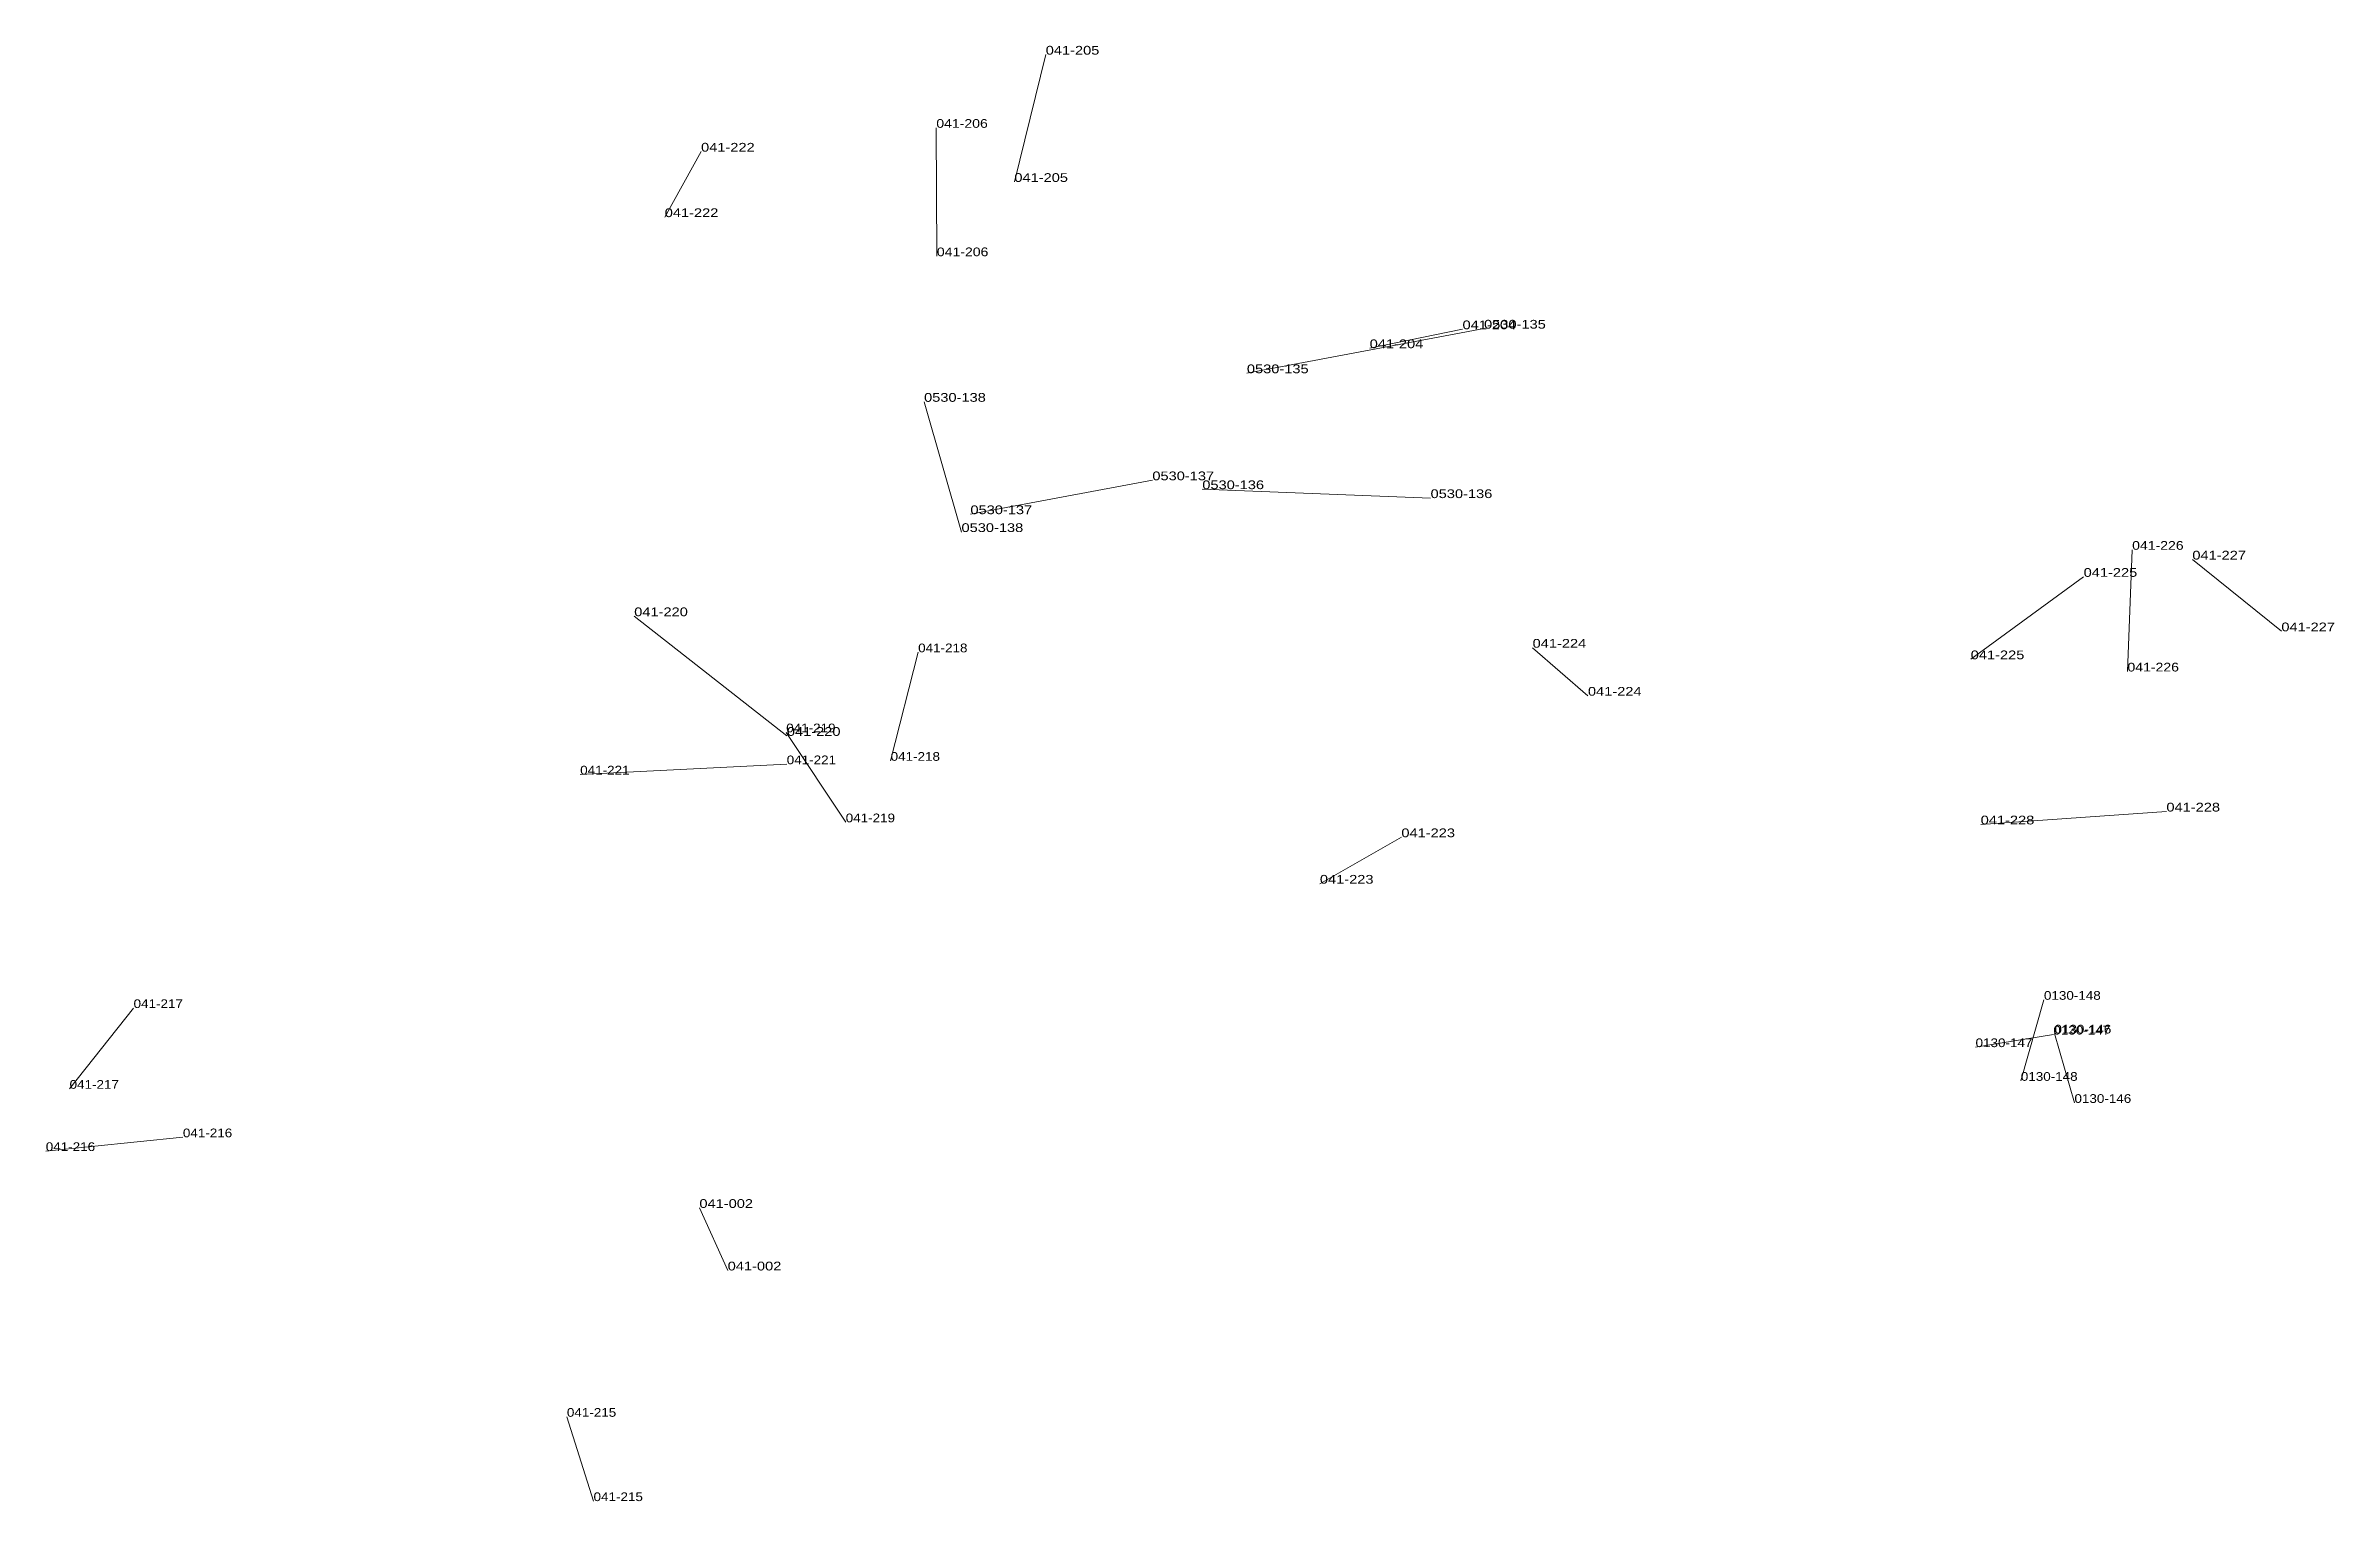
# Model space of a CAD drawing. Header units: metres. Extents: x 571156 to 607184, y 703608 to 727431.
# Drawn here: x 575516 to 576039, y 720116 to 720449 of the extents above; entities that cross this region are included whole.
import ezdxf

# ---------------------------------------------------------------- set-up
doc = ezdxf.new("R2010")
doc.units = ezdxf.units.M
doc.header["$LTSCALE"] = 0.8
doc.layers.add('60', color=7, linetype='Continuous', lineweight=13)
doc.layers.add('61', color=7, linetype='Continuous')

msp = doc.modelspace()

# ---------------------------------------------------------------- texts
at = {"layer": '60'}
for s, width, p in [('041-206', 1.2, (575719.52, 720429.79)), ('041-206', 1.2, (575719.52, 720429.79)), ('041-205', 1.25, (575737.37, 720417.41)), ('041-205', 1.25, (575737.37, 720417.41)), ('041-222', 1.25, (575657.39, 720409.37)), ('041-222', 1.25, (575657.39, 720409.37)), ('041-204', 1.25, (575818.66, 720379.38)), ('041-204', 1.25, (575818.66, 720379.38)), ('0530-135', 1.25, (575790.57, 720373.65)), ('0530-138', 1.25, (575716.72, 720367.12)), ('0530-136', 1.25, (575780.37, 720347.13)), ('0530-137', 1.25, (575727.32, 720341.41)), ('041-220', 1.25, (575650.41, 720318.07)), ('041-220', 1.25, (575650.41, 720318.07)), ('041-227', 1.25, (576027.22, 720314.61)), ('041-227', 1.25, (576027.22, 720314.61)), ('041-225', 1.25, (575956.16, 720308.22)), ('041-225', 1.25, (575956.16, 720308.22)), ('041-226', 1.2, (575992.02, 720305.42)), ('041-226', 1.2, (575992.02, 720305.42)), ('041-224', 1.25, (575868.59, 720299.88)), ('041-224', 1.25, (575868.59, 720299.88)), ('041-218', 1.15, (575709.07, 720284.99)), ('041-218', 1.15, (575709.07, 720284.99)), ('041-221', 1.15, (575638.05, 720281.85)), ('041-221', 1.15, (575638.05, 720281.85)), ('041-219', 1.15, (575698.79, 720270.92)), ('041-219', 1.15, (575698.79, 720270.92)), ('041-223', 1.25, (575825.91, 720267.51)), ('041-223', 1.25, (575825.91, 720267.51)), ('041-228', 1.25, (575958.44, 720270.44)), ('041-228', 1.25, (575958.44, 720270.44)), ('041-217', 1.15, (575535.88, 720228.43)), ('041-217', 1.15, (575535.88, 720228.43)), ('0130-147', 1.15, (575957.27, 720219.49)), ('0130-148', 1.15, (575967.62, 720211.78)), ('0130-146', 1.15, (575979.89, 720206.73)), ('041-216', 1.15, (575547.16, 720198.86)), ('041-216', 1.15, (575547.16, 720198.86)), ('041-002', 1.25, (575665.32, 720182.71)), ('041-002', 1.25, (575665.32, 720182.71)), ('041-215', 1.15, (575635.01, 720134.93)), ('041-215', 1.15, (575635.01, 720134.93))]:
    msp.add_text(s, height=2, dxfattribs=dict(at, width=width)).set_placement(p)
at = {"layer": '61'}
for s, width, p in [('041-205', 1.25, (575744.55, 720446.53)), ('041-205', 1.25, (575744.55, 720446.53)), ('041-222', 1.25, (575665.7, 720424.34)), ('041-222', 1.25, (575665.7, 720424.34)), ('041-206', 1.2, (575719.65, 720400.41)), ('041-206', 1.2, (575719.65, 720400.41)), ('041-204', 1.25, (575839.9, 720383.71)), ('041-204', 1.25, (575839.9, 720383.71)), ('0530-135', 1.25, (575844.83, 720383.85)), ('0530-137', 1.25, (575768.94, 720349.17)), ('0530-136', 1.25, (575832.59, 720345.09)), ('0530-138', 1.25, (575725.28, 720337.33)), ('041-226', 1.2, (575993.09, 720333.26)), ('041-226', 1.2, (575993.09, 720333.26)), ('041-227', 1.25, (576006.86, 720331.03)), ('041-227', 1.25, (576006.86, 720331.03)), ('041-225', 1.25, (575981.99, 720327.08)), ('041-225', 1.25, (575981.99, 720327.08)), ('041-218', 1.15, (575715.36, 720309.81)), ('041-218', 1.15, (575715.36, 720309.81)), ('041-224', 1.25, (575855.93, 720310.86)), ('041-224', 1.25, (575855.93, 720310.86)), ('041-219', 1.15, (575685.18, 720291.5)), ('041-219', 1.15, (575685.18, 720291.5)), ('041-220', 1.25, (575685.33, 720290.69)), ('041-220', 1.25, (575685.33, 720290.69)), ('041-221', 1.15, (575685.3, 720284.2)), ('041-221', 1.15, (575685.3, 720284.2)), ('041-228', 1.25, (576000.93, 720273.39)), ('041-228', 1.25, (576000.93, 720273.39)), ('041-223', 1.25, (575807.27, 720256.88)), ('041-223', 1.25, (575807.27, 720256.88)), ('0130-148', 1.15, (575972.91, 720230.32)), ('0130-147', 1.15, (575975.08, 720222.37)), ('0130-146', 1.15, (575975.32, 720222.61)), ('041-217', 1.15, (575521.24, 720209.96)), ('041-217', 1.15, (575521.24, 720209.96)), ('041-216', 1.15, (575515.79, 720195.72)), ('041-216', 1.15, (575515.79, 720195.72)), ('041-002', 1.25, (575671.79, 720168.41)), ('041-002', 1.25, (575671.79, 720168.41)), ('041-215', 1.15, (575641.11, 720115.64)), ('041-215', 1.15, (575641.11, 720115.64))]:
    msp.add_text(s, height=2, dxfattribs=dict(at, width=width)).set_placement(p)

# ---------------------------------------------------------------- linework, layer by layer
at = {"layer": '60'}
for p, q in [((575744.55, 720446.53), (575737.37, 720417.41)), ((575744.55, 720446.53), (575737.37, 720417.41)), ((575719.65, 720400.41), (575719.52, 720429.79)), ((575719.65, 720400.41), (575719.52, 720429.79)), ((575665.7, 720424.34), (575657.39, 720409.37)), ((575665.7, 720424.34), (575657.39, 720409.37)), ((575844.83, 720383.85), (575790.57, 720373.65)), ((575839.9, 720383.71), (575818.66, 720379.38)), ((575839.9, 720383.71), (575818.66, 720379.38)), ((575725.28, 720337.33), (575716.72, 720367.12)), ((575768.94, 720349.17), (575727.32, 720341.41)), ((575832.59, 720345.09), (575780.37, 720347.13)), ((575993.09, 720333.26), (575992.02, 720305.42)), ((575993.09, 720333.26), (575992.02, 720305.42)), ((575981.99, 720327.08), (575956.16, 720308.22)), ((575981.99, 720327.08), (575956.16, 720308.22)), ((576006.86, 720331.03), (576027.22, 720314.61)), ((576006.86, 720331.03), (576027.22, 720314.61)), ((575685.33, 720290.69), (575650.41, 720318.07)), ((575685.33, 720290.69), (575650.41, 720318.07)), ((575855.93, 720310.86), (575868.59, 720299.88)), ((575855.93, 720310.86), (575868.59, 720299.88)), ((575715.36, 720309.81), (575709.07, 720284.99)), ((575715.36, 720309.81), (575709.07, 720284.99)), ((575685.18, 720291.5), (575698.79, 720270.92)), ((575685.18, 720291.5), (575698.79, 720270.92)), ((575685.3, 720284.2), (575638.05, 720281.85)), ((575685.3, 720284.2), (575638.05, 720281.85)), ((576000.93, 720273.39), (575958.44, 720270.44)), ((576000.93, 720273.39), (575958.44, 720270.44)), ((575807.27, 720256.88), (575825.91, 720267.51)), ((575807.27, 720256.88), (575825.91, 720267.51)), ((575521.24, 720209.96), (575535.88, 720228.43)), ((575521.24, 720209.96), (575535.88, 720228.43)), ((575972.91, 720230.32), (575967.62, 720211.78)), ((575975.08, 720222.37), (575957.27, 720219.49)), ((575975.32, 720222.61), (575979.89, 720206.73)), ((575515.79, 720195.72), (575547.16, 720198.86)), ((575515.79, 720195.72), (575547.16, 720198.86)), ((575671.79, 720168.41), (575665.32, 720182.71)), ((575671.79, 720168.41), (575665.32, 720182.71)), ((575641.11, 720115.64), (575635.01, 720134.93)), ((575641.11, 720115.64), (575635.01, 720134.93))]:
    msp.add_line(p, q, dxfattribs=at)

msp.set_redraw_order([(e.dxf.handle, doc.entitydb.next_handle()) for e in msp.query("TEXT MTEXT ATTDEF DIMENSION ARC_DIMENSION")])  # texts and dimensions are drawn at this point

doc.saveas('drawing.dxf')
